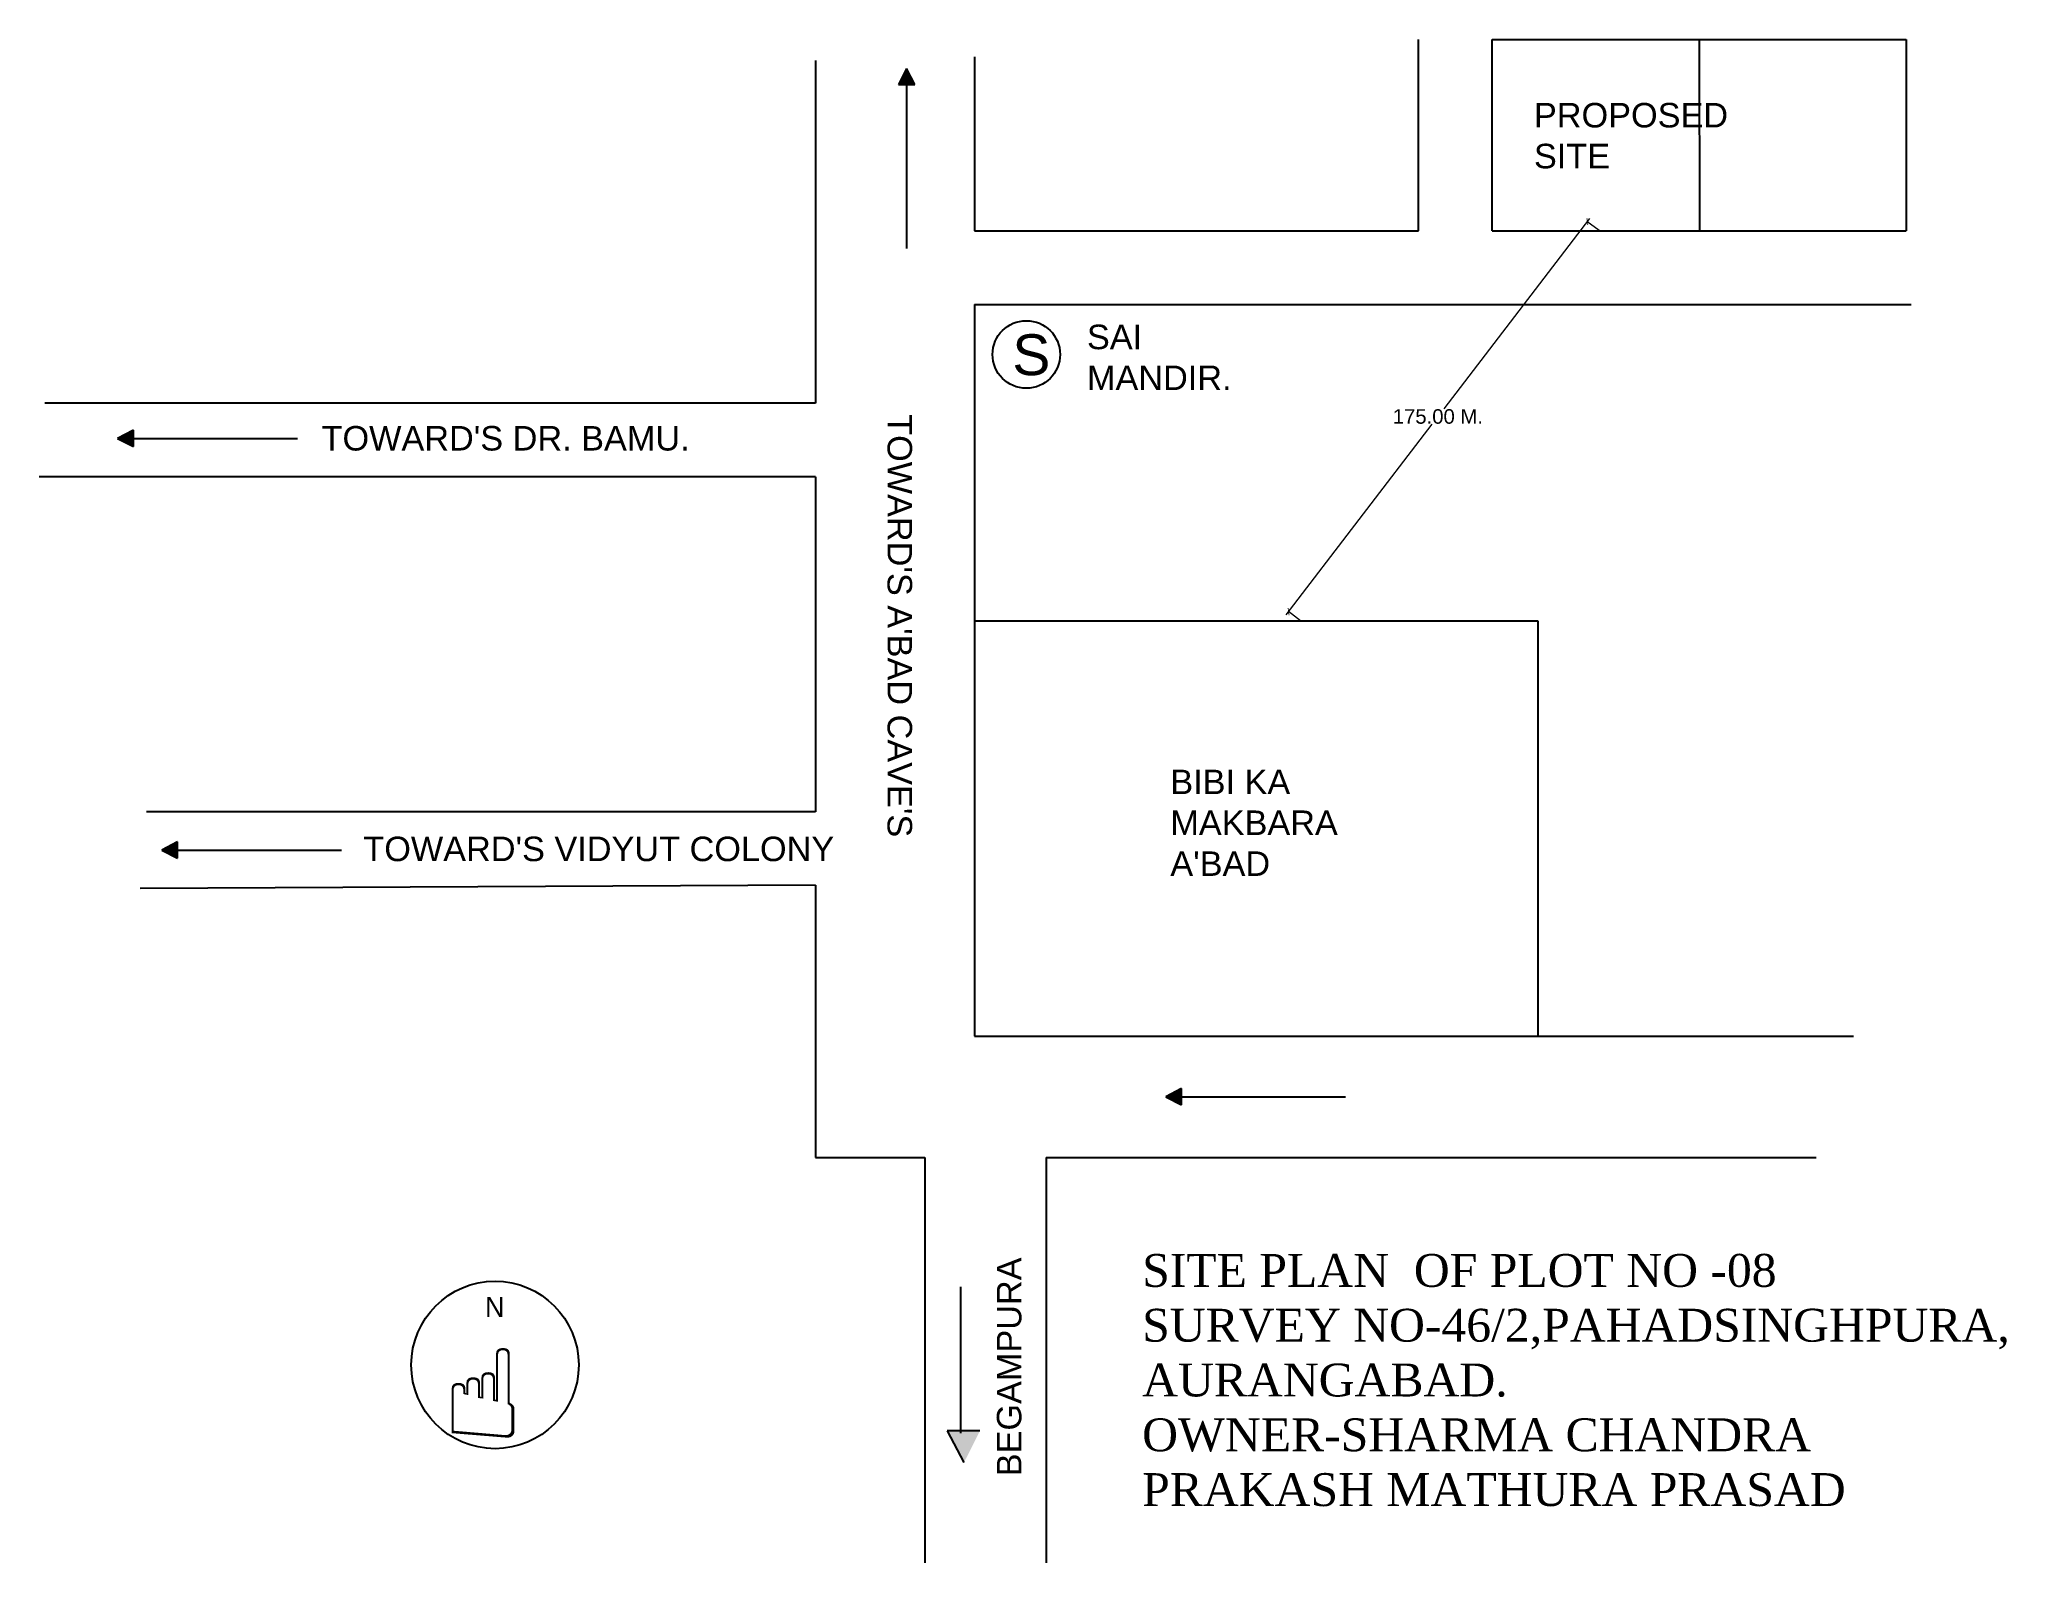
# Model space of a CAD drawing. Header units: inches. Extents: x 176 to 21551, y 16408 to 33639.
# Drawn here: x 6893 to 7976, y 16994 to 17833 of the extents above; entities that cross this region are included whole.
import ezdxf

# ---------------------------------------------------------------- set-up
doc = ezdxf.new("R2010")
doc.units = ezdxf.units.IN
doc.header["$LTSCALE"] = 25
doc.header["$MEASUREMENT"] = 0
doc.styles.get("Standard").update_dxf_attribs({"font": 'arial.ttf', "height": 8})
doc.styles.add('style2', font='times.ttf', dxfattribs={"height": 0.1})
doc.dimstyles.get("Standard").update_dxf_attribs({"dimtxt": 0.18, "dimasz": 0.18, "dimexe": 0.18, "dimexo": 0.0625, "dimgap": 0.09, "dimtad": 0, "dimtih": 1, "dimtoh": 1, "dimdec": 4, "dimzin": 0, "dimdsep": 46, "dimtxsty": 'Standard', "dimcen": 0.09, "dimadec": 0, "dimazin": 0, "dimtfac": 1, "dimtdec": 4, "dimtofl": 0, "dimtmove": 0, "dimatfit": 3, "dimfxl": 1, "dimtolj": 1, "dimtzin": 0, "dimarcsym": 0})

msp = doc.modelspace()

# ---------------------------------------------------------------- texts
at = {"ltscale": 0.1, "attachment_point": 1}
for s, insert, char_height, width in [('PROPOSED\\PSITE', (7716, 17797.5), 13.5, 100.941), ('S', (7428.8, 17670.1), 22.5, 61.642), ('SAI\\PMANDIR.', (7469.9, 17675.4), 13.5, 100.941), ("TOWARD'S DR. BAMU.", (7048.5, 17619.6), 13.5, 234.446), ("BIBI KA\\PMAKBARA\\PA'BAD", (7515.8, 17430.4), 13.5, 100.941), ("TOWARD'S VIDYUT COLONY", (7071.5, 17393.5), 13.5, 264.228)]:
    msp.add_mtext(s, dxfattribs=dict(at, insert=insert, char_height=char_height, width=width))
at = {"ltscale": 0.1, "char_height": 13.5, "attachment_point": 1}
for s, insert, width, rotation in [("TOWARD'S A'BAD CAVE'S", (7373.6, 17626.1), 264.228, 270), ('BEGAMPURA', (7420.3, 17041.3), 234.446, 90)]:
    msp.add_mtext(s, dxfattribs=dict(at, insert=insert, width=width, rotation=rotation))
at = {"color": 7, "linetype": 'ByBlock', "insert": (7500.3, 17163.7), "char_height": 18.098, "width": 965.219, "attachment_point": 1}
msp.add_mtext('{\\fTimes New Roman|b0|i0|c0|p18;SITE PLAN  OF PLOT NO -08\\PSURVEY NO-46/2,PAHADSINGHPURA, \\PAURANGABAD.\\POWNER-SHARMA CHANDRA \\PPRAKASH MATHURA PRASAD}', dxfattribs=at)
at = {"color": 7, "insert": (7138.5, 17140.1), "char_height": 12.631, "width": 167.243, "attachment_point": 1, "style": 'style2'}
msp.add_mtext('{\\fVineta BT|b0|i0|c0|p0;\\H0.875x;N}', dxfattribs=at)
at = {"color": 7, "insert": (7166.6, 17117.9), "char_height": 50.001, "width": 548.913, "attachment_point": 1, "rotation": 270, "style": 'style2'}
msp.add_mtext('{\\fWingdings|b0|i0|c2|p0;\\H1.083x;E}', dxfattribs=at)

# ---------------------------------------------------------------- blocks, each defined once
blk = doc.blocks.new('_ArchTick')
at = {"color": 0, "linetype": 'ByBlock', "const_width": 0.15}
blk.add_lwpolyline([(-0.5, -0.5), (0.5, 0.5)], dxfattribs=at)
blk = doc.blocks.new('*D65')
at = {"color": 0, "lineweight": 20, "ltscale": 0.1, "transparency": 16777216}
for p, q in [((7746.6, 17733.9), (7666.3, 17629)), ((7751.9, 17727.2), (7745.2, 17732.3)), ((7579.6, 17515.7), (7659.9, 17620.7)), ((7587.5, 17512.4), (7580.8, 17517.5))]:
    blk.add_line(p, q, dxfattribs=at)
at = {"layer": 'Defpoints', "color": 0, "ltscale": 0.1, "transparency": 16777216}
for p in [(7752.1, 17727.1), (7580.9, 17517.4), (7587.6, 17512.3)]:
    blk.add_point(p, dxfattribs=at)
at = {"color": 0, "lineweight": 20, "ltscale": 0.1, "transparency": 16777216, "xscale": 2.8125, "yscale": 2.8125, "zscale": 2.8125}
for p, rotation in [((7745.4, 17732.2), 52.56744953013641), ((7580.9, 17517.4), 232.5674495301364)]:
    blk.add_blockref('_ArchTick', p, dxfattribs=dict(at, rotation=rotation))
at = {"color": 0, "ltscale": 0.1, "transparency": 16777216, "insert": (7663.1, 17624.8), "char_height": 8, "attachment_point": 5}
blk.add_mtext('\\A1;175.00 M.', dxfattribs=at)

# ---------------------------------------------------------------- dimensions: what is measured, and where the dimension line sits
at = {"color": 7, "ltscale": 0.1}
dim = msp.add_aligned_dim(p1=(7752.1, 17727.1), p2=(7587.6, 17512.3), distance=-8.5, text='175.00 M.', dimstyle='Standard', override={"dimasz": 2.8125, "dimexo": 0.18, "dimdec": 0, "dimlunit": 4, "dimblk": 'ArchTick', "dimcen": 0, "dimdle": 2.125, "dimadec": 2, "dimtdec": 0, "dimldrblk": 'ArchTick', "dimlwd": 20, "dimlwe": 20}, dxfattribs=at)
dim.commit()
dim.dimension.update_dxf_attribs({"geometry": '*D65', "text_midpoint": (7663.1, 17624.8)})

# ---------------------------------------------------------------- hatches: boundary and pattern name
at = {"ltscale": 0.1}
for points in [[(7370.6, 17816.4), (7366.2, 17807.7), (7375.2, 17807.7)], [(6945, 17617.3), (6936.2, 17612.7), (6945, 17608.3)], [(6969.2, 17390.7), (6960.5, 17386), (6969.2, 17381.6)], [(7522, 17254.9), (7513.3, 17250.3), (7522, 17245.9)], [(7411, 17066.3), (7392.9, 17066.3), (7402.2, 17048.9)]]:
    msp.add_hatch(color=256, dxfattribs=at).paths.add_polyline_path(points)

# ---------------------------------------------------------------- linework, layer by layer
for p, q in [((7652.5, 17727.1), (7652.5, 17832.5)), ((7693, 17727.1), (7693, 17832.5)), ((7693, 17832.5), (7921, 17832.5)), ((7807, 17832.5), (7807.2, 17727.1)), ((7921, 17832.5), (7921, 17727.1)), ((7320.5, 17820.9), (7320.5, 17632.2)), ((7408, 17822.8), (7408, 17727.1)), ((7370.6, 17816.4), (7366.2, 17807.7)), ((7366.2, 17807.7), (7375.2, 17807.7)), ((7375.2, 17807.7), (7370.6, 17816.4)), ((7370.6, 17807.7), (7370.6, 17717.4)), ((7408, 17727.1), (7652.5, 17727.1)), ((7693, 17727.1), (7921, 17727.1)), ((7408, 17686.5), (7923.7, 17686.5)), ((7408, 17686.5), (7408, 17283.7)), ((7320.5, 17632.2), (6896.2, 17632.2)), ((6945, 17617.3), (6936.2, 17612.7)), ((6936.2, 17612.7), (6945, 17608.3)), ((6945, 17608.3), (6945, 17617.3)), ((6945, 17612.7), (7035.2, 17612.7)), ((7320.5, 17591.7), (6893.1, 17591.7)), ((7320.5, 17591.7), (7320.5, 17407.2)), ((7408, 17512.3), (7718.2, 17512.3)), ((7718.2, 17512.3), (7718.2, 17283.7)), ((7320.5, 17407.2), (6952.2, 17407.2)), ((6969.2, 17390.7), (6960.5, 17386)), ((6960.5, 17386), (6969.2, 17381.6)), ((6969.2, 17381.6), (6969.2, 17390.7)), ((6969.2, 17386), (7059.5, 17386)), ((7320.5, 17366.7), (6948.7, 17364.9)), ((7320.5, 17366.7), (7320.5, 17216.9)), ((7408, 17283.7), (7891.9, 17283.7)), ((7522, 17254.9), (7513.3, 17250.3)), ((7522, 17245.9), (7522, 17254.9)), ((7513.3, 17250.3), (7522, 17245.9)), ((7522, 17250.3), (7612.3, 17250.3)), ((7320.5, 17216.9), (7380.7, 17216.9)), ((7380.7, 17216.9), (7380.7, 16993.7)), ((7447.5, 17216.9), (7447.5, 16993.7)), ((7447.5, 17216.9), (7871.3, 17216.9)), ((7400.3, 17145.6), (7400.3, 17065.1)), ((7411, 17066.3), (7392.9, 17066.3)), ((7392.9, 17066.3), (7402.2, 17048.9))]:
    msp.add_line(p, q, dxfattribs=at)
msp.add_circle((7436.5, 17659), 18.6, dxfattribs=at)
at = {"color": 7, "ltscale": 0.1}
msp.add_circle((7144, 17102.6), 46.1, dxfattribs=at)

msp.set_redraw_order([(e.dxf.handle, doc.entitydb.next_handle()) for e in msp.query("TEXT MTEXT ATTDEF DIMENSION ARC_DIMENSION")])  # texts and dimensions are drawn at this point

doc.saveas('drawing.dxf')
